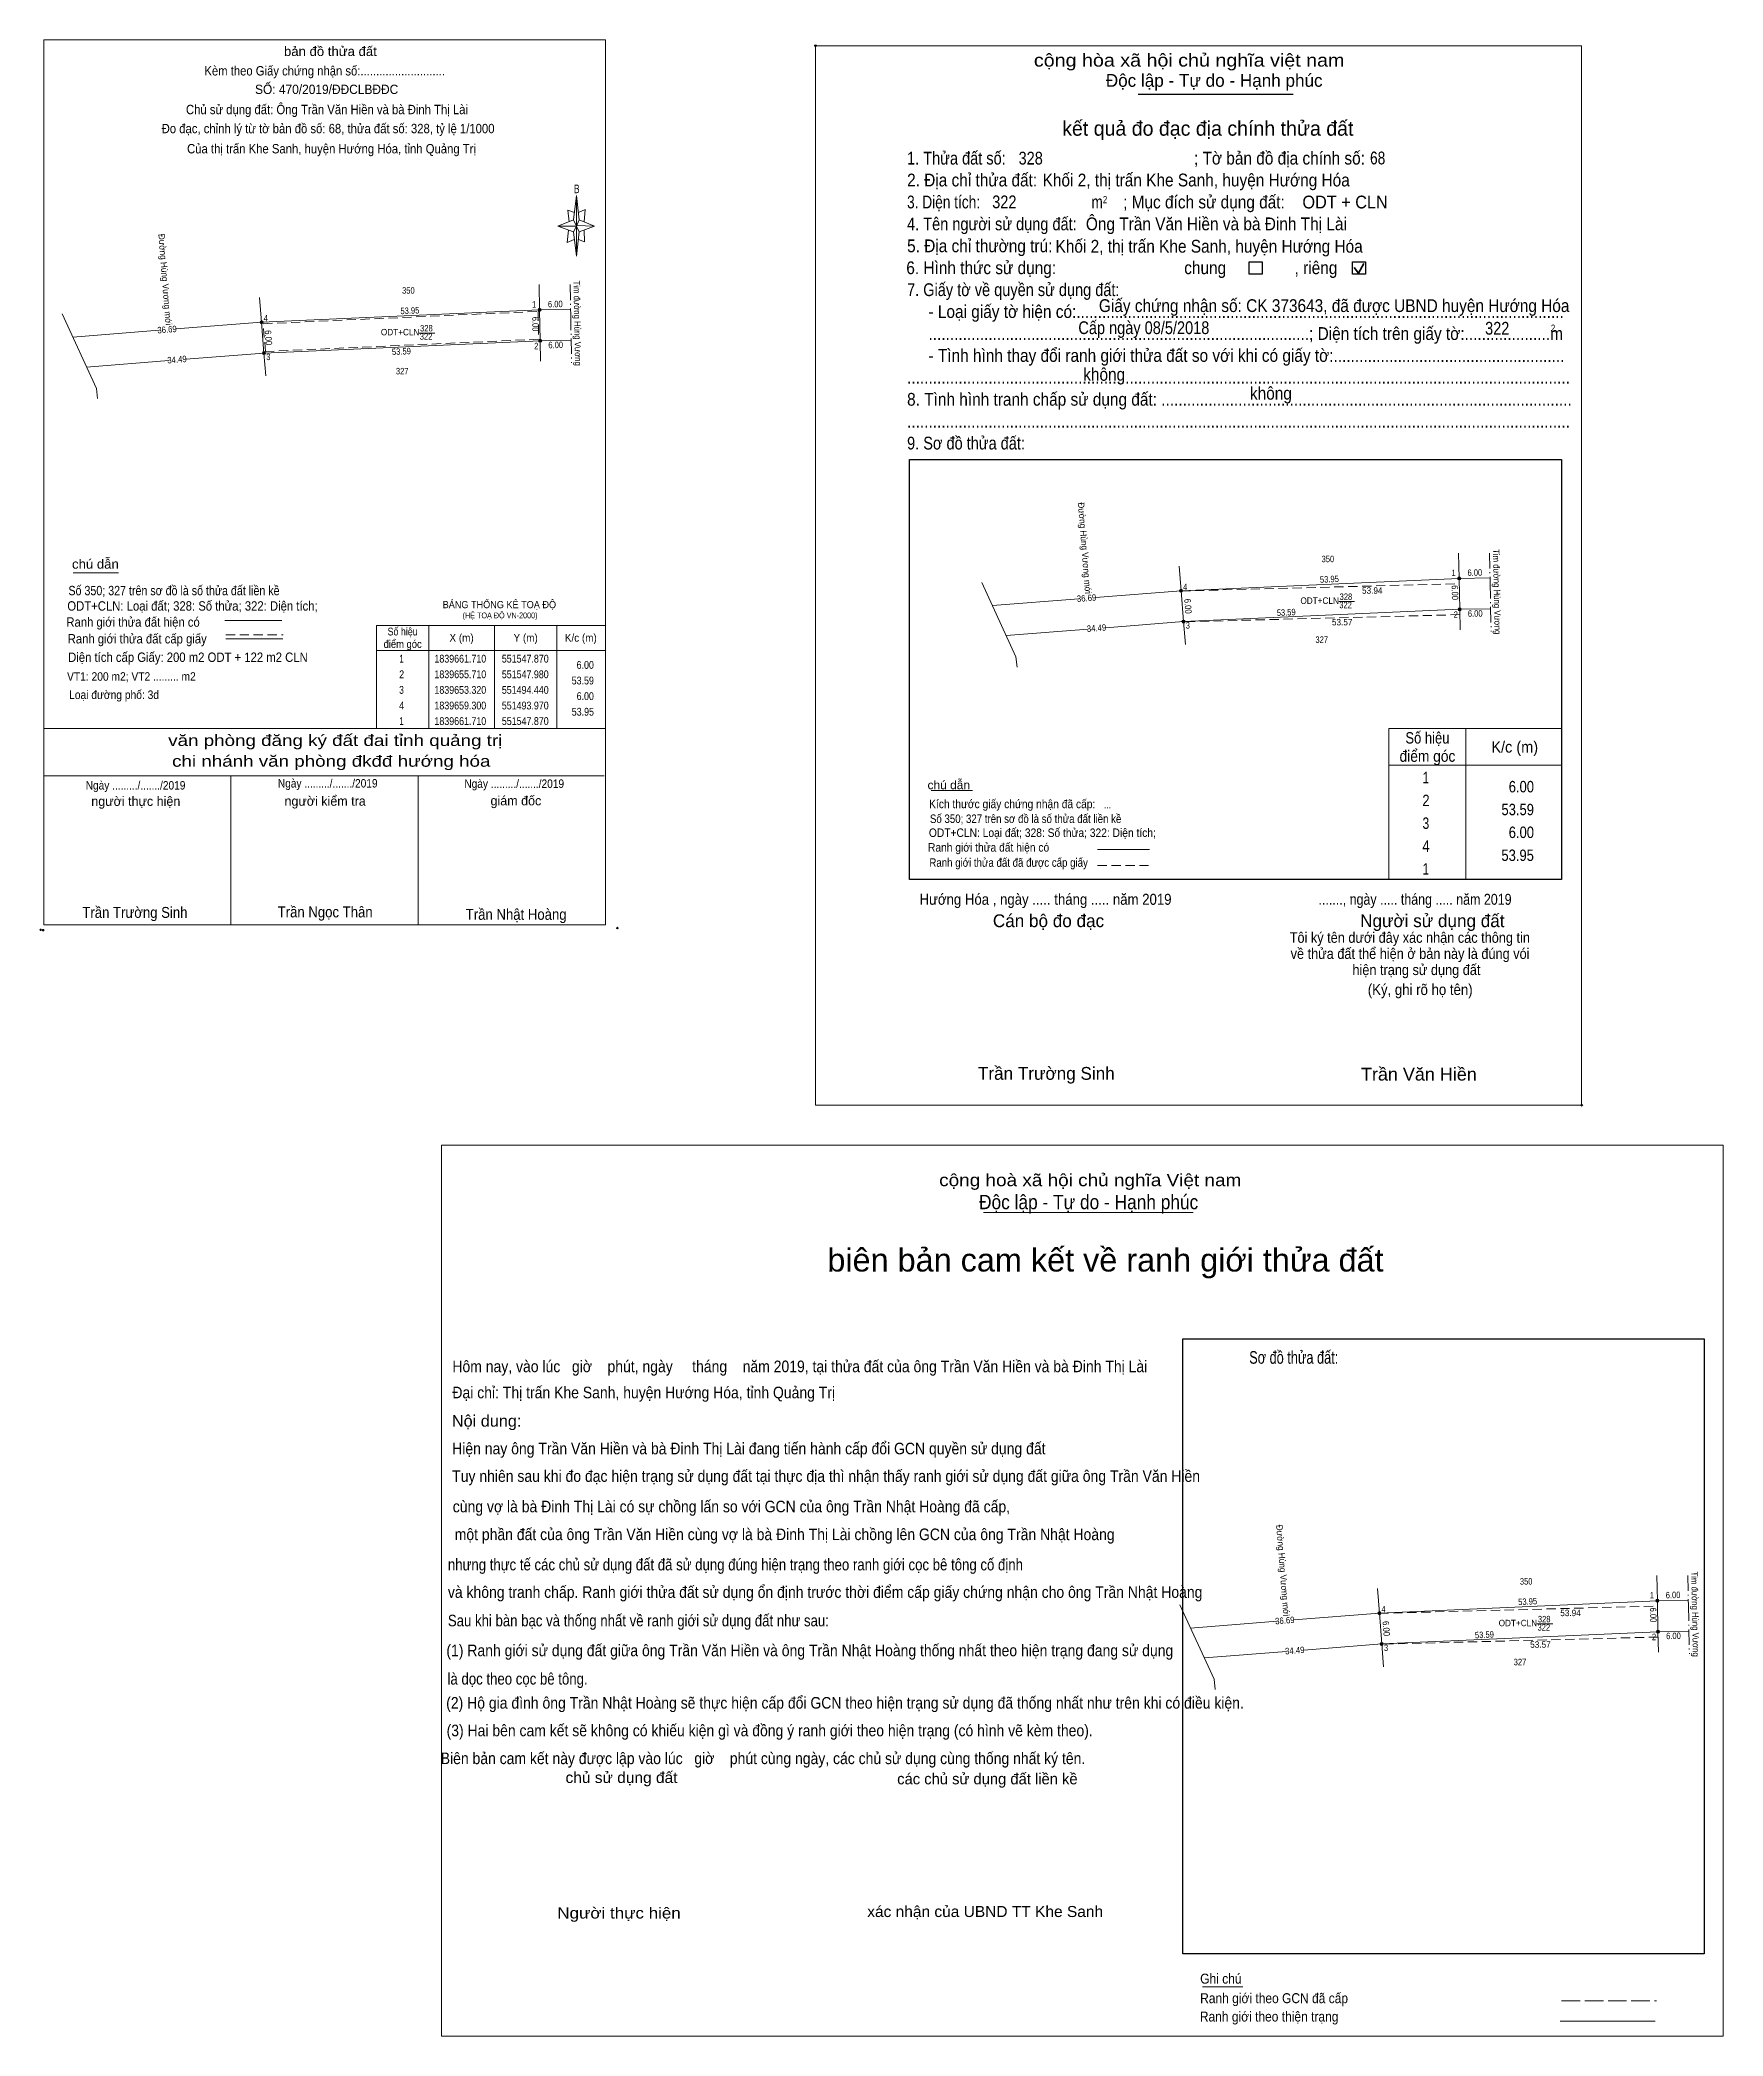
# Model space of a CAD drawing. Header units: metres. Extents: x 551116 to 551646, y 1839363 to 1839750.
# Drawn here: x 551115.9 to 551442.2, y 1839362.9 to 1839749.9 of the extents above; entities that cross this region are included whole.
import ezdxf
from ezdxf.enums import TextEntityAlignment as Align

# ---------------------------------------------------------------- set-up
doc = ezdxf.new("R2010")
doc.units = ezdxf.units.M
doc.header["$LTSCALE"] = 0.6
doc.header["$PDMODE"] = 32
doc.header["$PDSIZE"] = 0.3
for name, pattern in [('DOT_DASHED', [7.7, 5, -1.2, 0.3, -1.2]), ('LONG_DASHED', [7.5, 6, -1.5]), ('MEDIUM_DASHED', [4.5, 3, -1.5])]:
    doc.linetypes.add(name, pattern=pattern)
for name, color, linetype, lineweight in [('1', 7, 'Continuous', 13), ('10', 7, 'Continuous', 13), ('15', 7, 'Continuous', 13), ('17', 7, 'Continuous', 13), ('2', 7, 'Continuous', 25), ('23', 7, 'Continuous', 13), ('5', 7, 'Continuous', 13), ('6', 7, 'Continuous', 13), ('63', 7, 'Continuous', 13)]:
    doc.layers.add(name, color=color, linetype=linetype, lineweight=lineweight)

msp = doc.modelspace()

# ---------------------------------------------------------------- texts
at = {"layer": '1'}
for s, height, width, p in [('BẢNG THỐNG KÊ TOẠ ĐỘ ', 1.391, 0.95, (551193.98, 1839639.69)), ('(HỆ TOẠ ĐỘ VN-2000)', 1.125, 0.9, (551197.85, 1839637.73)), ('Hôm nay, vào lúc   giờ    phút, ngày     tháng    năm 2019, tại thửa đất của ông Trần Văn Hiền và bà Đinh Thị Lài', 2.25, 0.9, (551195.87, 1839491.58)), ('Đại chỉ: Thị trấn Khe Sanh, huyện Hướng Hóa, tỉnh Quảng Trị ', 2.25, 0.9, (551195.87, 1839486.52)), ('Nội dung:', 2.243, 1.05, (551195.77, 1839481.02)), ('Hiện nay ông Trần Văn Hiền và bà Đinh Thị Lài đang tiến hành cấp đổi GCN quyền sử dụng đất', 2.25, 0.9, (551195.83, 1839475.66)), ('Tuy nhiên sau khi đo đạc hiện trạng sử dụng đất tại thực địa thì nhận thấy ranh giới sử dụng đất giữa ông Trần Văn Hiền', 2.25, 0.9, (551195.83, 1839470.32)), ('cùng vợ là bà Đinh Thị Lài có sự chồng lấn so với GCN của ông Trần Nhật Hoàng đã cấp, ', 2.25, 0.9, (551195.95, 1839464.42)), (' một phần đất của ông Trần Văn Hiền cùng vợ là bà Đinh Thị Lài chồng lên GCN của ông Trần Nhật Hoàng', 2.25, 0.9, (551195.57, 1839459.02)), ('nhưng thực tế các chủ sử dụng đất đã sử dụng đúng hiện trạng theo ranh giới cọc bê tông cố định', 2.25, 0.85, (551195, 1839453.16)), ('và không tranh chấp. Ranh giới thửa đất sử dụng ổn định trước thời điểm cấp giấy chứng nhận cho ông Trần Nhật Hoàng', 2.25, 0.9, (551195, 1839447.83)), ('Sau khi bàn bạc và thống nhất về ranh giới sử dụng đất như sau:', 2.248, 0.85, (551195, 1839442.31)), ('(1) Ranh giới sử dụng đất giữa ông Trần Văn Hiền và ông Trần Nhật Hoàng thống nhất theo hiện trạng đang sử dụng', 2.25, 0.9, (551194.71, 1839436.52)), ('là dọc theo cọc bê tông.', 2.25, 0.85, (551194.93, 1839431.02)), ('(2) Hộ gia đình ông Trần Nhật Hoàng sẽ thực hiện cấp đổi GCN theo hiện trạng sử dụng đã thống nhất như trên khi có điều kiện.', 2.25, 0.9, (551194.67, 1839426.36)), ('(3) Hai bên cam kết sẽ không có khiếu kiện gì và đồng ý ranh giới theo hiện trạng (có hình vẽ kèm theo).', 2.248, 0.9, (551194.75, 1839421)), ('Ranh giới theo GCN đã cấp', 1.932, 0.9, (551340.82, 1839369.26)), ('Ranh giới theo thiện trạng', 1.932, 0.9, (551340.76, 1839365.7))]:
    msp.add_text(s, height=height, dxfattribs=dict(at, width=width)).set_placement(p)
for s, height, width, p in [('cộng hoà xã hội chủ nghĩa Việt nam', 2.387, 1.15, (551319.515, 1839527.64)), ('cộng hoà xã hội chủ nghĩa Việt nam', 2.387, 1.15, (551319.515, 1839527.64)), ('Độc lập - Tự do - Hạnh phúc', 2.785, 0.9, (551319.205, 1839523.18)), ('Độc lập - Tự do - Hạnh phúc', 2.785, 0.9, (551319.205, 1839523.18)), (' biên bản cam kết về ranh giới thửa đất', 4.473, 1.05, (551321.595, 1839511.1)), ('Sơ đồ thửa đất:', 2.46, 0.75, (551358.96, 1839493.22)), ('Biên bản cam kết này được lập vào lúc   giờ    phút cùng ngày, các chủ sử dụng cùng thống nhất ký tên.', 2.248, 0.9, (551256.08, 1839415.6)), ('chủ sử dụng đất', 2.138, 1.05, (551228.655, 1839411.94)), ('Người thực hiện', 2.138, 1.15, (551228.175, 1839385.67)), ('xác nhận của UBND TT Khe Sanh', 2.138, 1.05, (551299.145, 1839385.96)), ('Ghi chú', 1.938, 0.9, (551344.835, 1839373.04))]:
    msp.add_text(s, height=height, dxfattribs=dict(at, width=width)).set_placement(p, align=Align.CENTER)
msp.add_text('các chủ sử dụng đất liền kề', height=2.138, dxfattribs=at).set_placement((551299.575, 1839411.68), align=Align.CENTER)
at = {"layer": '15'}
for s, rotation, width, p in [('Đường Hùng Vương mới', 274.526, 0.95, (551317.8164, 1839651.2943)), ('Tim đường Hùng Vương', 271.103, 0.9, (551397.7345, 1839642.872)), ('53.95', 2.56, 0.85, (551365.8971, 1839644.7012)), ('6.00', 1.241, 0.85, (551394.0715, 1839645.9708)), ('36.69', 4.502, 0.9, (551318.8459, 1839641.0353)), ('6.00', 274.494, 0.9, (551337.844, 1839640.029)), ('6.00', 271.05, 0.85, (551389.596, 1839642.7015)), ('53.59', 2.556, 0.85, (551357.5221, 1839638.2618)), ('6.00', 1.049, 0.85, (551394.1486, 1839638.046)), ('34.49', 4.497, 0.9, (551320.776, 1839635.2152)), ('Đường Hùng Vương mới', 274.526, 0.95, (551356.2464, 1839453.0943)), ('Tim đường Hùng Vương', 271.103, 0.9, (551436.1645, 1839444.672)), ('53.95', 2.56, 0.85, (551404.3271, 1839446.5012)), ('6.00', 1.241, 0.85, (551432.5015, 1839447.7708)), ('36.69', 4.502, 0.9, (551357.2759, 1839442.8353)), ('6.00', 271.05, 0.85, (551428.026, 1839444.5015)), ('6.00', 274.494, 0.9, (551376.274, 1839441.829)), ('53.59', 2.556, 0.85, (551395.9521, 1839440.0618)), ('6.00', 1.049, 0.85, (551432.5786, 1839439.846)), ('34.49', 4.497, 0.9, (551359.206, 1839437.0152))]:
    msp.add_text(s, height=1.25, rotation=rotation, dxfattribs=dict(at, width=width)).set_placement(p, align=Align.CENTER)
for s, width, p in [('350', 0.85, (551365.58, 1839648.61)), ('ODT+CLN', 0.95, (551363.98, 1839640.53)), ('328', 0.85, (551369.075, 1839641.29)), ('53.94', 0.95, (551374.18, 1839642.49)), ('53.57', 0.95, (551368.35, 1839636.36)), ('322', 0.85, (551369.005, 1839639.69)), ('327', 0.85, (551364.385, 1839632.97)), ('350', 0.85, (551404.01, 1839450.41)), ('328', 0.85, (551407.505, 1839443.09)), ('53.94', 0.95, (551412.61, 1839444.29)), ('ODT+CLN', 0.95, (551402.41, 1839442.33)), ('322', 0.85, (551407.435, 1839441.49)), ('327', 0.85, (551402.815, 1839434.77)), ('53.57', 0.95, (551406.78, 1839438.16))]:
    msp.add_text(s, height=1.25, dxfattribs=dict(at, width=width)).set_placement(p, align=Align.CENTER)
for s, width, p in [(' 1', 0.75, (551390.35, 1839645.91)), (' 4', 0.85, (551338.34, 1839643.22)), (' 2', 0.85, (551390.77, 1839637.83)), (' 3', 0.8, (551338.83, 1839635.73)), (' 1', 0.75, (551428.78, 1839447.71)), (' 4', 0.85, (551376.77, 1839445.02)), (' 2', 0.85, (551429.2, 1839439.63)), (' 3', 0.8, (551377.26, 1839437.53))]:
    msp.add_text(s, height=1.25, dxfattribs=dict(at, width=width)).set_placement(p, align=Align.RIGHT)
at = {"layer": '2'}
for s, height, width, p in [('cộng hòa xã hội chủ nghĩa việt nam', 2.479, 1.15, (551308.59, 1839744.69)), ('1. Thửa đất số:', 2.479, 0.85, (551284.01, 1839725.7)), ('328', 2.48, 0.85, (551305.62, 1839725.7)), ('; Tờ bản đồ địa chính số:', 2.479, 0.9, (551339.62, 1839725.7)), ('68', 2.48, 0.8, (551373.75, 1839725.73)), ('2. Địa chỉ thửa đất:', 2.479, 0.9, (551284.01, 1839721.46)), ('Khối 2, thị trấn Khe Sanh, huyện Hướng Hóa', 2.48, 0.9, (551310.28, 1839721.46)), ('3. Diện tích:', 2.479, 0.8, (551284.01, 1839717.2)), ('322', 2.48, 0.85, (551300.51, 1839717.22)), ('m', 2.479, 0.8, (551319.74, 1839717.2)), ('2', 1.416, 0.8, (551321.96, 1839718.2)), ('; Mục đích sử dụng đất:', 2.479, 0.9, (551325.88, 1839717.2)), ('ODT + CLN', 2.48, 0.95, (551360.64, 1839717.19)), ('4. Tên người sử dụng đất:', 2.479, 0.85, (551284.01, 1839712.95)), ('Ông Trần Văn Hiền và bà Đinh Thị Lài', 2.48, 0.9, (551318.67, 1839712.96)), ('5. Địa chỉ thường trú:', 2.479, 0.9, (551284.01, 1839708.7)), ('Khối 2, thị trấn Khe Sanh, huyện Hướng Hóa', 2.48, 0.9, (551312.79, 1839708.62)), ('6. Hình thức sử dụng:', 2.479, 0.9, (551283.86, 1839704.45)), ('chung                , riêng', 2.479, 0.9, (551337.73, 1839704.45)), ('7. Giấy tờ về quyền sử dụng đất:', 2.479, 0.85, (551284.01, 1839700.2)), ('Giấy chứng nhận số: CK 373643, đã được UBND huyện Hướng Hóa', 2.48, 0.9, (551321.19, 1839697.11)), ('     - Loại giấy tờ hiện có:..................................................................................................................', 2.479, 0.9, (551284.01, 1839695.96)), ('Cấp ngày 08/5/2018', 2.48, 0.85, (551317.21, 1839692.83)), ('322', 2.48, 0.85, (551396.05, 1839692.72)), ('     .........................................................................................; Diện tích trên giấy tờ:....................m', 2.479, 0.9, (551284.01, 1839691.7)), ('2', 1.416, 0.8, (551408.8, 1839693.26)), ('     - Tình hình thay đổi ranh giới thửa đất so với khi có giấy tờ:......................................................', 2.479, 0.9, (551284.01, 1839687.45)), ('...........................................................................................................................................................', 2.479, 0.9, (551284.01, 1839683.2)), ('không', 2.479, 0.9, (551318.15, 1839683.79)), ('8. Tình hình tranh chấp sử dụng đất: ................................................................................................', 2.479, 0.9, (551284.01, 1839678.95)), ('không', 2.479, 0.9, (551350.47, 1839680.12)), ('9. Sơ đồ thửa đất:', 2.479, 0.85, (551284.01, 1839670.46)), ('...........................................................................................................................................................', 2.479, 0.9, (551284.01, 1839674.7)), ('Hướng Hóa , ngày ..... tháng ..... năm 2019', 2.123, 0.9, (551286.43, 1839582.2)), ('......., ngày ..... tháng ..... năm 2019', 2.123, 0.85, (551363.76, 1839582.2)), ('(Ký, ghi rõ họ tên)', 2.125, 0.9, (551373.31, 1839564.7)), ('Trần Văn Hiền', 2.48, 1.05, (551371.99, 1839548.12))]:
    msp.add_text(s, height=height, dxfattribs=dict(at, width=width)).set_placement(p)
for s, height, p in [('Độc lập - Tự do - Hạnh phúc', 2.479, (551322.53, 1839740.77)), ('Cán bộ đo đạc', 2.479, (551300.64, 1839577.86)), ('Người sử dụng đất', 2.479, (551371.83, 1839577.86)), ('Trần Trường Sinh', 2.48, (551297.74, 1839548.27))]:
    msp.add_text(s, height=height, dxfattribs=at).set_placement(p)
for s, height, p in [('kết quả đo đạc địa chính thửa đất', 2.833, (551342.305, 1839731.29)), ('.', 0.7084, (551414.7404, 1839542.96))]:
    msp.add_text(s, height=height, dxfattribs=at).set_placement(p, align=Align.CENTER)
at = {"layer": '2', "width": 0.9}
for s, height, p in [('...', 1.37, (551322.855, 1839600.88)), ('Tôi ký tên dưới đây xác nhận các thông tin', 2.048, (551381.46, 1839574.82)), ('về thửa đất thể hiện ở bản này là đúng vói', 2.048, (551381.505, 1839571.7)), ('hiện trạng sử dụng đất', 2.048, (551382.74, 1839568.57))]:
    msp.add_text(s, height=height, dxfattribs=at).set_placement(p, align=Align.CENTER)
at = {"layer": '5'}
for s, height, width, p in [('bản đồ thửa đất', 1.815, 1.05, (551172.225, 1839746.74)), ('Kèm theo Giấy chứng nhận số:...........................', 1.815, 0.9, (551171.115, 1839742.97)), ('SỐ: 470/2019/ĐĐCLBĐĐC', 1.82, 0.95, (551171.495, 1839739.37)), ('Chủ sử dụng đất: Ông Trần Văn Hiền và bà Đinh Thị Lài', 1.82, 0.9, (551171.56, 1839735.46)), ('Đo đạc, chỉnh lý từ tờ bản đồ số: 68, thửa đất số: 328, tỷ lệ 1/1000 ', 1.82, 0.9, (551172.08, 1839731.77)), ('Của thị trấn Khe Sanh, huyện Hướng Hóa, tỉnh Quảng Trị', 1.82, 0.9, (551172.44, 1839727.86)), ('B', 1.667, 0.75, (551219.975, 1839720.15)), ('văn phòng đăng ký đất đai tỉnh quảng trị', 2.178, 1.25, (551173.17, 1839612.98)), ('chi nhánh văn phòng đkđđ hướng hóa', 2.178, 1.25, (551172.39, 1839608.96)), ('Ngày ........./......./2019', 1.633, 0.9, (551134.455, 1839604.54)), ('Ngày ........./......./2019', 1.633, 0.9, (551171.705, 1839604.93)), ('Ngày ........./......./2019', 1.633, 0.9, (551207.855, 1839604.86)), ('Trần Trường Sinh', 2.117, 0.9, (551134.335, 1839579.66)), ('Trần Ngọc Thân', 2.117, 0.9, (551171.21, 1839579.75)), ('Trần Nhật Hoàng', 2.117, 0.9, (551208.235, 1839579.28))]:
    msp.add_text(s, height=height, dxfattribs=dict(at, width=width)).set_placement(p, align=Align.CENTER)
for s, p in [('người thực hiện', (551134.505, 1839601.37)), ('người kiểm tra', (551171.205, 1839601.4)), ('giám đốc', (551208.185, 1839601.47))]:
    msp.add_text(s, height=1.815, dxfattribs=at).set_placement(p, align=Align.CENTER)
at = {"layer": '6'}
for s, height, width, p in [('chú dẫn', 1.815, 1.05, (551122.14, 1839647.35)), ('ODT+CLN: Loại đất; 328: Số thửa; 322: Diện tích;', 1.82, 0.9, (551121.23, 1839639.22)), ('Số 350; 327 trên sơ đồ là số thửa đất liền kề', 1.82, 0.85, (551121.45, 1839642.2)), ('Ranh giới thửa đất hiện có ', 1.815, 0.9, (551121.05, 1839636.1)), ('Ranh giới thửa đất cấp giấy', 1.815, 0.9, (551121.31, 1839632.86)), ('Diện tích cấp Giấy: 200 m2 ODT + 122 m2 CLN', 1.82, 0.9, (551121.39, 1839629.28)), ('VT1: 200 m2; VT2 ......... m2', 1.65, 0.9, (551121.18, 1839625.63)), ('Loại đường phố: 3d', 1.65, 0.9, (551121.58, 1839622.09)), ('chú dẫn', 1.65, 1.05, (551287.97, 1839604.6)), ('Kích thước giấy chứng nhận đã cấp:', 1.65, 0.9, (551288.28, 1839600.92)), ('Số 350; 327 trên sơ đồ là số thửa đất liền kề', 1.65, 0.85, (551288.44, 1839598.05)), ('ODT+CLN: Loại đất; 328: Số thửa; 322: Diện tích;', 1.65, 0.9, (551288.24, 1839595.34)), ('Ranh giới thửa đất hiện có ', 1.65, 0.9, (551288.06, 1839592.5)), ('Ranh giới thửa đất đã được cấp giấy', 1.65, 0.85, (551288.33, 1839589.56))]:
    msp.add_text(s, height=height, dxfattribs=dict(at, width=width)).set_placement(p)
at = {"layer": '63'}
for s, rotation, width, p in [('Đường Hùng Vương mới', 274.526, 0.95, (551139.5764, 1839703.3543)), ('Tim đường Hùng Vương', 271.103, 0.9, (551219.4945, 1839694.932)), ('6.00', 1.241, 0.85, (551215.8315, 1839698.0308)), ('53.95', 2.56, 0.85, (551187.6571, 1839696.7612)), ('6.00', 271.05, 0.85, (551211.356, 1839694.7615)), ('36.69', 4.502, 0.9, (551140.6059, 1839693.0953)), ('6.00', 274.494, 0.9, (551159.604, 1839692.089)), ('6.00', 1.049, 0.85, (551215.9086, 1839690.106)), ('34.49', 4.497, 0.9, (551142.536, 1839687.2752)), ('53.59', 2.556, 0.85, (551186.0221, 1839688.8518))]:
    msp.add_text(s, height=1.25, rotation=rotation, dxfattribs=dict(at, width=width)).set_placement(p, align=Align.CENTER)
for s, height, width, p in [('350', 1.25, 0.85, (551187.34, 1839700.67)), ('ODT+CLN', 1.25, 0.95, (551185.74, 1839692.59)), ('322', 1.25, 0.85, (551190.765, 1839691.75)), ('328', 1.25, 0.85, (551190.835, 1839693.35)), ('327', 1.25, 0.85, (551186.145, 1839685.03)), ('điểm góc', 1.512, 0.9, (551186.23, 1839631.99)), ('Số hiệu', 1.512, 0.85, (551186.225, 1839634.41)), ('X (m)', 1.512, 0.95, (551197.655, 1839633.2)), ('Y (m)', 1.512, 0.95, (551210.075, 1839633.2)), ('K/c (m)', 1.512, 0.95, (551220.765, 1839633.2)), (' 1', 1.512, 0.75, (551185.795, 1839629.15)), ('1839661.710', 1.512, 0.85, (551197.41, 1839629.15)), ('551547.870', 1.512, 0.85, (551209.995, 1839629.15)), (' 2', 1.512, 0.85, (551185.805, 1839626.12)), ('1839655.710', 1.512, 0.85, (551197.41, 1839626.12)), ('551547.980', 1.512, 0.85, (551209.995, 1839626.12)), (' 3', 1.512, 0.8, (551185.79, 1839623.1)), ('1839653.320', 1.512, 0.85, (551197.41, 1839623.1)), ('551494.440', 1.512, 0.85, (551209.995, 1839623.1)), (' 4', 1.512, 0.85, (551185.795, 1839620.07)), (' 1', 1.512, 0.75, (551185.795, 1839617.05)), ('1839659.300', 1.512, 0.85, (551197.41, 1839620.07)), ('1839661.710', 1.512, 0.85, (551197.41, 1839617.05)), ('551493.970', 1.512, 0.85, (551209.995, 1839620.07)), ('551547.870', 1.512, 0.85, (551209.995, 1839617.05)), ('Số hiệu', 2.214, 0.85, (551384.875, 1839613.45)), ('K/c (m)', 2.214, 0.95, (551401.795, 1839611.69)), ('điểm góc', 2.214, 0.9, (551384.875, 1839609.91)), (' 1', 2.214, 0.75, (551384.25, 1839605.76)), (' 2', 2.214, 0.85, (551384.245, 1839601.32)), (' 3', 2.214, 0.8, (551384.24, 1839596.91)), (' 4', 2.214, 0.85, (551384.24, 1839592.46)), (' 1', 2.214, 0.75, (551384.25, 1839588.03))]:
    msp.add_text(s, height=height, dxfattribs=dict(at, width=width)).set_placement(p, align=Align.CENTER)
for s, height, width, p in [(' 1', 1.25, 0.75, (551212.11, 1839697.97)), (' 4', 1.25, 0.85, (551160.1, 1839695.28)), (' 3', 1.25, 0.8, (551160.59, 1839687.79)), (' 2', 1.25, 0.85, (551212.53, 1839689.89)), ('6.00', 1.512, 0.85, (551223.3, 1839627.94)), ('53.59', 1.512, 0.85, (551223.3, 1839624.91)), ('6.00', 1.512, 0.85, (551223.3, 1839621.89)), ('53.95', 1.512, 0.85, (551223.31, 1839618.86)), ('6.00', 2.214, 0.85, (551405.53, 1839603.99)), ('53.59', 2.214, 0.85, (551405.52, 1839599.56)), ('6.00', 2.214, 0.85, (551405.53, 1839595.14)), ('53.95', 2.214, 0.85, (551405.51, 1839590.69))]:
    msp.add_text(s, height=height, dxfattribs=dict(at, width=width)).set_placement(p, align=Align.RIGHT)

# ---------------------------------------------------------------- hatches: boundary and pattern name
at = {"layer": '15'}
for points in [[(551391.32, 1839645.48, 1), (551390.72, 1839645.48, 1)], [(551337.42, 1839643.07, 1), (551336.82, 1839643.07, 1)], [(551337.89, 1839637.09, 1), (551337.29, 1839637.09, 1)], [(551391.43, 1839639.48, 1), (551390.83, 1839639.48, 1)], [(551429.75, 1839447.28, 1), (551429.15, 1839447.28, 1)], [(551375.85, 1839444.87, 1), (551375.25, 1839444.87, 1)], [(551429.86, 1839441.28, 1), (551429.26, 1839441.28, 1)], [(551376.32, 1839438.89, 1), (551375.72, 1839438.89, 1)]]:
    msp.add_hatch(color=256, dxfattribs=at).paths.add_polyline_path(points)
at = {"layer": '63'}
for points in [[(551159.18, 1839695.13, 1), (551158.58, 1839695.13, 1)], [(551213.08, 1839697.54, 1), (551212.48, 1839697.54, 1)], [(551213.19, 1839691.54, 1), (551212.59, 1839691.54, 1)], [(551159.65, 1839689.15, 1), (551159.05, 1839689.15, 1)]]:
    msp.add_hatch(color=256, dxfattribs=at).paths.add_polyline_path(points)

# ---------------------------------------------------------------- linework, layer by layer
at = {"layer": '1'}
msp.add_lwpolyline([(551193.79, 1839362.88), (551442.18, 1839362.88), (551442.18, 1839535.57), (551193.79, 1839535.57)], close=True, dxfattribs=at)
at = {"layer": '10'}
for p, q in [((551341.29, 1839372.45), (551349.06, 1839372.45)), ((551410.58, 1839365.76), (551429, 1839365.76))]:
    msp.add_line(p, q, dxfattribs=at)
at = {"layer": '10', "linetype": 'LONG_DASHED'}
msp.add_line((551410.88, 1839369.69), (551429.3, 1839369.69), dxfattribs=at)
at = {"layer": '15'}
for p, q in [((551390.91, 1839650.37), (551391.02, 1839645.48)), ((551336.74, 1839647.87), (551337.12, 1839643.07)), ((551397.02, 1839645.61), (551391.02, 1839645.48)), ((551300.54, 1839640.19), (551317.29, 1839641.51)), ((551320.53, 1839641.76), (551337.12, 1839643.07)), ((551391.13, 1839639.48), (551337.59, 1839637.09)), ((551367.67, 1839640.97), (551370.73, 1839640.97)), ((551397.14, 1839639.59), (551391.13, 1839639.48)), ((551303.21, 1839634.39), (551319.12, 1839635.63)), ((551322.46, 1839635.9), (551337.59, 1839637.09)), ((551337.59, 1839637.09), (551337.95, 1839632.68)), ((551429.34, 1839452.17), (551429.45, 1839447.28)), ((551375.17, 1839449.67), (551375.55, 1839444.87)), ((551358.96, 1839443.56), (551375.55, 1839444.87)), ((551435.45, 1839447.41), (551429.45, 1839447.28)), ((551338.97, 1839441.99), (551355.72, 1839443.31)), ((551429.56, 1839441.28), (551376.02, 1839438.89)), ((551406.1, 1839442.77), (551409.16, 1839442.77)), ((551435.57, 1839441.39), (551429.56, 1839441.28)), ((551341.64, 1839436.19), (551357.55, 1839437.43)), ((551360.89, 1839437.7), (551376.02, 1839438.89)), ((551376.02, 1839438.89), (551376.38, 1839434.48))]:
    msp.add_line(p, q, dxfattribs=at)
at = {"layer": '15', "linetype": 'DOT_DASHED'}
for p, q in [((551396.92, 1839650.37), (551397.04, 1839644.57)), ((551397.04, 1839644.55), (551397.22, 1839635.2)), ((551435.35, 1839452.17), (551435.47, 1839446.37)), ((551435.47, 1839446.35), (551435.65, 1839437))]:
    msp.add_line(p, q, dxfattribs=at)
at = {"layer": '15', "linetype": 'MEDIUM_DASHED'}
for p, q in [((551337.12, 1839643.03), (551391.04, 1839644.44)), ((551391.15, 1839638.44), (551337.6, 1839637.05)), ((551375.55, 1839444.83), (551429.47, 1839446.24)), ((551429.58, 1839440.24), (551376.03, 1839438.85))]:
    msp.add_line(p, q, dxfattribs=at)
at = {"layer": '15'}
for points in [[(551391.02, 1839645.48), (551337.12, 1839643.07), (551337.59, 1839637.09)], [(551391.02, 1839645.48), (551391.13, 1839639.48), (551391.21, 1839635.52)], [(551298.48, 1839644.67), (551305.11, 1839630.25), (551305.32, 1839628.28)], [(551336.91, 1839446.47), (551343.54, 1839432.05), (551343.75, 1839430.08)], [(551429.45, 1839447.28), (551375.55, 1839444.87), (551376.02, 1839438.89)], [(551429.45, 1839447.28), (551429.56, 1839441.28), (551429.64, 1839437.32)]]:
    msp.add_lwpolyline(points, dxfattribs=at)
for points in [[(551391.02, 1839645.48), (551391.13, 1839639.48), (551337.59, 1839637.09), (551337.12, 1839643.07)], [(551429.45, 1839447.28), (551429.56, 1839441.28), (551376.02, 1839438.89), (551375.55, 1839444.87)]]:
    msp.add_lwpolyline(points, close=True, dxfattribs=at)
for centre in [(551391.02, 1839645.48), (551337.12, 1839643.07), (551337.59, 1839637.09), (551391.13, 1839639.48), (551429.45, 1839447.28), (551375.55, 1839444.87), (551429.56, 1839441.28), (551376.02, 1839438.89)]:
    msp.add_circle(centre, 0.3, dxfattribs=at)
at = {"layer": '17'}
for p, q in [((551122.38, 1839646.53), (551131.15, 1839646.53)), ((551288.7, 1839604.36), (551296.67, 1839604.36))]:
    msp.add_line(p, q, dxfattribs=at)
at = {"layer": '2'}
for p, q in [((551328.8, 1839739.32), (551358.83, 1839739.32)), ((551284.46, 1839668.49), (551410.89, 1839668.49)), ((551410.89, 1839668.49), (551410.89, 1839587.11))]:
    msp.add_line(p, q, dxfattribs=at)
at = {"layer": '2', "lineweight": 35}
for p, q in [((551370.68, 1839705.75), (551371.53, 1839704.65)), ((551371.53, 1839704.65), (551372.56, 1839706.49))]:
    msp.add_line(p, q, dxfattribs=at)
at = {"layer": '2', "lineweight": 13}
msp.add_lwpolyline([(551266.25, 1839748.74), (551414.76, 1839748.74), (551414.76, 1839543.34), (551266.25, 1839543.34)], close=True, dxfattribs=at)
at = {"layer": '2'}
for points in [[(551350.29, 1839706.85), (551352.84, 1839706.85), (551352.84, 1839704.47), (551350.29, 1839704.47)], [(551370.35, 1839706.85), (551372.9, 1839706.85), (551372.9, 1839704.47), (551370.35, 1839704.47)], [(551337.48, 1839498.04), (551438.52, 1839498.04), (551438.52, 1839378.83), (551337.48, 1839378.83)]]:
    msp.add_lwpolyline(points, close=True, dxfattribs=at)
msp.add_lwpolyline([(551410.89, 1839587.11), (551284.46, 1839587.11), (551284.46, 1839668.49)], dxfattribs=at)
for p in [(551266.25, 1839748.74), (551414.75, 1839543.34)]:
    msp.add_point(p, dxfattribs=at)
at = {"layer": '23'}
msp.add_line((551298.84, 1839522.52), (551339.47, 1839522.52), dxfattribs=at)
at = {"layer": '5'}
for p, q in [((551219.32, 1839714.95), (551219.94, 1839719.67)), ((551220.42, 1839714.95), (551223.44, 1839713.74)), ((551219.32, 1839712.65), (551216.31, 1839713.74)), ((551220.42, 1839712.65), (551219.94, 1839707.93)), ((551221.5, 1839710.71), (551220.29, 1839711.2)), ((551221.39, 1839713.01), (551221.5, 1839710.71)), ((551116.65, 1839616.4), (551225.55, 1839616.4)), ((551116.65, 1839607.2), (551225.31, 1839607.2)), ((551116.65, 1839607.2), (551225.31, 1839607.2)), ((551116.65, 1839607.2), (551225.31, 1839607.2)), ((551152.95, 1839578.28), (551152.95, 1839607.2)), ((551189.25, 1839578.28), (551189.25, 1839607.2))]:
    msp.add_line(p, q, dxfattribs=at)
for points in [[(551116.65, 1839749.86), (551225.55, 1839749.86), (551225.55, 1839578.28), (551116.65, 1839578.28)], [(551219.94, 1839719.67), (551220.42, 1839714.95), (551219.94, 1839713.74)], [(551219.94, 1839713.74), (551216.31, 1839713.74), (551219.32, 1839714.95), (551220.42, 1839712.65), (551223.44, 1839713.74), (551219.94, 1839713.86)], [(551219.94, 1839713.74), (551219.94, 1839707.93), (551219.32, 1839712.65)]]:
    msp.add_lwpolyline(points, close=True, dxfattribs=at)
for points in [[(551219.94, 1839713.74), (551219.32, 1839714.95), (551216.31, 1839713.74)], [(551219.57, 1839716.4), (551218.25, 1839716.88), (551218.49, 1839714.59)], [(551220.29, 1839716.4), (551221.63, 1839717.01), (551221.39, 1839714.59)], [(551218.36, 1839713.01), (551218.11, 1839710.59), (551219.46, 1839711.2)], [(551219.94, 1839713.74), (551220.42, 1839712.65), (551223.44, 1839713.74)], [(551225.55, 1839578.28), (551116.65, 1839578.28), (551116.65, 1839607.2)]]:
    msp.add_lwpolyline(points, dxfattribs=at)
for p in [(551116.07, 1839577.34), (551116.55, 1839577.27)]:
    msp.add_point(p, dxfattribs=at)
at = {"layer": '6'}
for p, q in [((551151.76, 1839637.31), (551162.83, 1839637.31)), ((551151.94, 1839633.76), (551162.99, 1839633.76)), ((551320.93, 1839592.91), (551330.99, 1839592.91))]:
    msp.add_line(p, q, dxfattribs=at)
at = {"layer": '6', "linetype": 'MEDIUM_DASHED'}
for p, q in [((551151.94, 1839634.51), (551163.07, 1839634.51)), ((551320.93, 1839589.82), (551331.05, 1839589.82))]:
    msp.add_line(p, q, dxfattribs=at)
at = {"layer": '6'}
msp.add_point((551227.85, 1839577.68), dxfattribs=at)
at = {"layer": '63'}
for p, q in [((551158.5, 1839699.93), (551158.88, 1839695.13)), ((551212.67, 1839702.43), (551212.78, 1839697.54)), ((551218.78, 1839697.67), (551212.78, 1839697.54)), ((551122.3, 1839692.25), (551139.05, 1839693.57)), ((551142.29, 1839693.82), (551158.88, 1839695.13)), ((551212.89, 1839691.54), (551159.35, 1839689.15)), ((551189.43, 1839693.03), (551192.49, 1839693.03)), ((551218.9, 1839691.65), (551212.89, 1839691.54)), ((551124.97, 1839686.45), (551140.88, 1839687.69)), ((551144.22, 1839687.96), (551159.35, 1839689.15)), ((551159.35, 1839689.15), (551159.71, 1839684.74)), ((551191.31, 1839636.36), (551191.31, 1839616.4)), ((551204.01, 1839636.36), (551204.01, 1839616.4)), ((551216.11, 1839636.36), (551216.11, 1839616.4)), ((551181.14, 1839631.52), (551225.55, 1839631.52)), ((551392.33, 1839616.34), (551392.33, 1839587.11)), ((551410.89, 1839616.34), (551410.89, 1839587.11)), ((551377.42, 1839609.25), (551410.89, 1839609.25))]:
    msp.add_line(p, q, dxfattribs=at)
at = {"layer": '63', "linetype": 'DOT_DASHED'}
for p, q in [((551218.68, 1839702.43), (551218.8, 1839696.63)), ((551218.8, 1839696.61), (551218.98, 1839687.26))]:
    msp.add_line(p, q, dxfattribs=at)
at = {"layer": '63'}
for points in [[(551120.24, 1839696.73), (551126.87, 1839682.31), (551127.08, 1839680.34)], [(551212.78, 1839697.54), (551158.88, 1839695.13), (551159.35, 1839689.15)], [(551212.78, 1839697.54), (551212.89, 1839691.54), (551212.97, 1839687.58)], [(551410.89, 1839587.11), (551377.42, 1839587.11), (551377.42, 1839616.34), (551410.89, 1839616.34)]]:
    msp.add_lwpolyline(points, dxfattribs=at)
for points in [[(551212.78, 1839697.54), (551212.89, 1839691.54), (551159.35, 1839689.15), (551158.88, 1839695.13)], [(551181.14, 1839636.36), (551225.55, 1839636.36), (551225.55, 1839616.4), (551181.14, 1839616.4)]]:
    msp.add_lwpolyline(points, close=True, dxfattribs=at)
at = {"layer": '63', "linetype": 'MEDIUM_DASHED'}
msp.add_lwpolyline([(551212.49, 1839697.23), (551212.58, 1839691.83), (551159.63, 1839689.46), (551159.2, 1839694.84)], close=True, dxfattribs=at)
at = {"layer": '63'}
for centre in [(551158.88, 1839695.13), (551212.78, 1839697.54), (551212.89, 1839691.54), (551159.35, 1839689.15)]:
    msp.add_circle(centre, 0.3, dxfattribs=at)

msp.set_redraw_order([(e.dxf.handle, doc.entitydb.next_handle()) for e in msp.query("TEXT MTEXT ATTDEF DIMENSION ARC_DIMENSION")])  # texts and dimensions are drawn at this point

doc.saveas('drawing.dxf')
